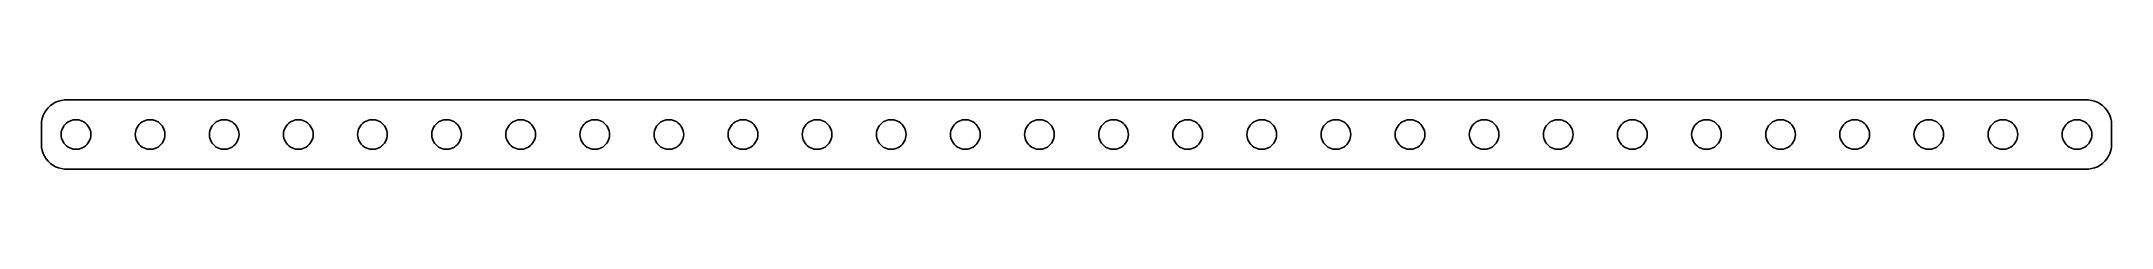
# Model space of a CAD drawing. Header units: metres. Extents: x -105 to 105, y -3 to 3.
import ezdxf

# ---------------------------------------------------------------- set-up
doc = ezdxf.new("R2010")
doc.units = ezdxf.units.M

msp = doc.modelspace()

# ---------------------------------------------------------------- linework, layer by layer
for p, q in [((-104.441, 2.20438), (-104.574, 1.9203)), ((-104.273, 2.46945), (-104.441, 2.20438)), ((-104.072, 2.71136), (-104.273, 2.46945)), ((-103.844, 2.92627), (-104.072, 2.71136)), ((-103.59, 3.11081), (-103.844, 2.92627)), ((-103.314, 3.26205), (-103.59, 3.11081)), ((-103.023, 3.37764), (-103.314, 3.26205)), ((-102.718, 3.4557), (-103.023, 3.37764)), ((-102.407, 3.49506), (-102.718, 3.4557)), ((102.407, 3.49506), (-102.407, 3.49506)), ((102.718, 3.4557), (102.407, 3.49506)), ((103.023, 3.37764), (102.718, 3.4557)), ((103.314, 3.26205), (103.023, 3.37764)), ((103.59, 3.11081), (103.314, 3.26205)), ((103.844, 2.92627), (103.59, 3.11081)), ((104.072, 2.71136), (103.844, 2.92627)), ((104.273, 2.46945), (104.072, 2.71136)), ((104.441, 2.20438), (104.273, 2.46945)), ((104.574, 1.9203), (104.441, 2.20438)), ((-104.73, 1.31332), (-104.75, 1)), ((-104.75, 1), (-104.75, -1)), ((-104.671, 1.62172), (-104.73, 1.31332)), ((-104.574, 1.9203), (-104.671, 1.62172)), ((-102.75, 0), (-102.738, 0.187988)), ((-102.738, -0.187988), (-102.75, 0)), ((-102.738, 0.187988), (-102.703, 0.373032)), ((-102.703, 0.373032), (-102.645, 0.552185)), ((-102.645, 0.552185), (-102.564, 0.722626)), ((-102.564, 0.722626), (-102.464, 0.881668)), ((-102.464, 0.881668), (-102.343, 1.02681)), ((-102.343, 1.02681), (-102.206, 1.15576)), ((-102.206, 1.15576), (-102.054, 1.26648)), ((-102.054, 1.26648), (-101.889, 1.35724)), ((-101.889, 1.35724), (-101.714, 1.42657)), ((-101.714, 1.42657), (-101.531, 1.47342)), ((-101.531, 1.47342), (-101.344, 1.49704)), ((-101.344, 1.49704), (-101.156, 1.49704)), ((-101.156, 1.49704), (-100.969, 1.47342)), ((-100.969, 1.47342), (-100.786, 1.42657)), ((-100.786, 1.42657), (-100.611, 1.35724)), ((-100.611, 1.35724), (-100.446, 1.26648)), ((-100.446, 1.26648), (-100.294, 1.15576)), ((-100.294, 1.15576), (-100.157, 1.02681)), ((-100.157, 1.02681), (-100.036, 0.881668)), ((-100.036, 0.881668), (-99.9355, 0.722626)), ((-99.9355, 0.722626), (-99.8553, 0.552185)), ((-99.8553, 0.552185), (-99.7971, 0.373032)), ((-99.7971, 0.373032), (-99.7618, 0.187988)), ((-99.7618, 0.187988), (-99.75, 0)), ((-99.75, 0), (-99.7618, -0.187988)), ((-95.25, 0), (-95.2382, 0.187988)), ((-95.2382, -0.187988), (-95.25, 0)), ((-95.2382, 0.187988), (-95.2029, 0.373032)), ((-95.2029, 0.373032), (-95.1447, 0.552185)), ((-95.1447, 0.552185), (-95.0645, 0.722626)), ((-95.0645, 0.722626), (-94.9635, 0.881668)), ((-94.9635, 0.881668), (-94.8434, 1.02681)), ((-94.8434, 1.02681), (-94.7061, 1.15576)), ((-94.7061, 1.15576), (-94.5537, 1.26648)), ((-94.5537, 1.26648), (-94.3887, 1.35724)), ((-94.3887, 1.35724), (-94.2135, 1.42657)), ((-94.2135, 1.42657), (-94.0311, 1.47342)), ((-94.0311, 1.47342), (-93.8442, 1.49704)), ((-93.8442, 1.49704), (-93.6558, 1.49704)), ((-93.6558, 1.49704), (-93.4689, 1.47342)), ((-93.4689, 1.47342), (-93.2865, 1.42657)), ((-93.2865, 1.42657), (-93.1113, 1.35724)), ((-93.1113, 1.35724), (-92.9463, 1.26648)), ((-92.9463, 1.26648), (-92.7939, 1.15576)), ((-92.7939, 1.15576), (-92.6565, 1.02681)), ((-92.6565, 1.02681), (-92.5365, 0.881668)), ((-92.5365, 0.881668), (-92.4355, 0.722626)), ((-92.4355, 0.722626), (-92.3553, 0.552185)), ((-92.3553, 0.552185), (-92.2971, 0.373032)), ((-92.2971, 0.373032), (-92.2618, 0.187988)), ((-92.2618, 0.187988), (-92.25, 0)), ((-92.25, 0), (-92.2618, -0.187988)), ((-87.75, 0), (-87.7382, 0.187988)), ((-87.7382, -0.187988), (-87.75, 0)), ((-87.7382, 0.187988), (-87.7029, 0.373032)), ((-87.7029, 0.373032), (-87.6447, 0.552185)), ((-87.6447, 0.552185), (-87.5645, 0.722626)), ((-87.5645, 0.722626), (-87.4635, 0.881668)), ((-87.4635, 0.881668), (-87.3434, 1.02681)), ((-87.3434, 1.02681), (-87.2061, 1.15576)), ((-87.2061, 1.15576), (-87.0537, 1.26648)), ((-87.0537, 1.26648), (-86.8887, 1.35724)), ((-86.8887, 1.35724), (-86.7135, 1.42657)), ((-86.7135, 1.42657), (-86.5311, 1.47342)), ((-86.5311, 1.47342), (-86.3442, 1.49704)), ((-86.3442, 1.49704), (-86.1558, 1.49704)), ((-86.1558, 1.49704), (-85.9689, 1.47342)), ((-85.9689, 1.47342), (-85.7865, 1.42657)), ((-85.7865, 1.42657), (-85.6113, 1.35724)), ((-85.6113, 1.35724), (-85.4463, 1.26648)), ((-85.4463, 1.26648), (-85.2939, 1.15576)), ((-85.2939, 1.15576), (-85.1565, 1.02681)), ((-85.1565, 1.02681), (-85.0365, 0.881668)), ((-85.0365, 0.881668), (-84.9355, 0.722626)), ((-84.9355, 0.722626), (-84.8553, 0.552185)), ((-84.8553, 0.552185), (-84.7971, 0.373032)), ((-84.7971, 0.373032), (-84.7618, 0.187988)), ((-84.7618, 0.187988), (-84.75, 0)), ((-84.75, 0), (-84.7618, -0.187988)), ((-80.25, 0), (-80.2382, 0.187988)), ((-80.2382, -0.187988), (-80.25, 0)), ((-80.2382, 0.187988), (-80.2029, 0.373032)), ((-80.2029, 0.373032), (-80.1447, 0.552185)), ((-80.1447, 0.552185), (-80.0645, 0.722626)), ((-80.0645, 0.722626), (-79.9635, 0.881668)), ((-79.9635, 0.881668), (-79.8434, 1.02681)), ((-79.8434, 1.02681), (-79.7061, 1.15576)), ((-79.7061, 1.15576), (-79.5537, 1.26648)), ((-79.5537, 1.26648), (-79.3887, 1.35724)), ((-79.3887, 1.35724), (-79.2135, 1.42657)), ((-79.2135, 1.42657), (-79.0311, 1.47342)), ((-79.0311, 1.47342), (-78.8442, 1.49704)), ((-78.8442, 1.49704), (-78.6558, 1.49704)), ((-78.6558, 1.49704), (-78.4689, 1.47342)), ((-78.4689, 1.47342), (-78.2865, 1.42657)), ((-78.2865, 1.42657), (-78.1113, 1.35724)), ((-78.1113, 1.35724), (-77.9463, 1.26648)), ((-77.9463, 1.26648), (-77.7939, 1.15576)), ((-77.7939, 1.15576), (-77.6565, 1.02681)), ((-77.6565, 1.02681), (-77.5365, 0.881668)), ((-77.5365, 0.881668), (-77.4355, 0.722626)), ((-77.4355, 0.722626), (-77.3553, 0.552185)), ((-77.3553, 0.552185), (-77.2971, 0.373032)), ((-77.2971, 0.373032), (-77.2618, 0.187988)), ((-77.2618, 0.187988), (-77.25, 0)), ((-77.25, 0), (-77.2618, -0.187988)), ((-72.75, 0), (-72.7382, 0.187988)), ((-72.7382, -0.187988), (-72.75, 0)), ((-72.7382, 0.187988), (-72.7029, 0.373032)), ((-72.7029, 0.373032), (-72.6447, 0.552185)), ((-72.6447, 0.552185), (-72.5645, 0.722626)), ((-72.5645, 0.722626), (-72.4635, 0.881668)), ((-72.4635, 0.881668), (-72.3434, 1.02681)), ((-72.3434, 1.02681), (-72.2061, 1.15576)), ((-72.2061, 1.15576), (-72.0537, 1.26648)), ((-72.0537, 1.26648), (-71.8887, 1.35724)), ((-71.8887, 1.35724), (-71.7135, 1.42657)), ((-71.7135, 1.42657), (-71.5311, 1.47342)), ((-71.5311, 1.47342), (-71.3442, 1.49704)), ((-71.3442, 1.49704), (-71.1558, 1.49704)), ((-71.1558, 1.49704), (-70.9689, 1.47342)), ((-70.9689, 1.47342), (-70.7865, 1.42657)), ((-70.7865, 1.42657), (-70.6113, 1.35724)), ((-70.6113, 1.35724), (-70.4463, 1.26648)), ((-70.4463, 1.26648), (-70.2939, 1.15576)), ((-70.2939, 1.15576), (-70.1565, 1.02681)), ((-70.1565, 1.02681), (-70.0365, 0.881668)), ((-70.0365, 0.881668), (-69.9355, 0.722626)), ((-69.9355, 0.722626), (-69.8553, 0.552185)), ((-69.8553, 0.552185), (-69.7971, 0.373032)), ((-69.7971, 0.373032), (-69.7618, 0.187988)), ((-69.7618, 0.187988), (-69.75, 0)), ((-69.75, 0), (-69.7618, -0.187988)), ((-65.25, 0), (-65.2382, 0.187988)), ((-65.2382, -0.187988), (-65.25, 0)), ((-65.2382, 0.187988), (-65.2029, 0.373032)), ((-65.2029, 0.373032), (-65.1447, 0.552185)), ((-65.1447, 0.552185), (-65.0645, 0.722626)), ((-65.0645, 0.722626), (-64.9635, 0.881668)), ((-64.9635, 0.881668), (-64.8434, 1.02681)), ((-64.8434, 1.02681), (-64.7061, 1.15576)), ((-64.7061, 1.15576), (-64.5537, 1.26648)), ((-64.5537, 1.26648), (-64.3887, 1.35724)), ((-64.3887, 1.35724), (-64.2135, 1.42657)), ((-64.2135, 1.42657), (-64.0311, 1.47342)), ((-64.0311, 1.47342), (-63.8442, 1.49704)), ((-63.8442, 1.49704), (-63.6558, 1.49704)), ((-63.6558, 1.49704), (-63.4689, 1.47342)), ((-63.4689, 1.47342), (-63.2865, 1.42657)), ((-63.2865, 1.42657), (-63.1113, 1.35724)), ((-63.1113, 1.35724), (-62.9463, 1.26648)), ((-62.9463, 1.26648), (-62.7939, 1.15576)), ((-62.7939, 1.15576), (-62.6565, 1.02681)), ((-62.6565, 1.02681), (-62.5365, 0.881668)), ((-62.5365, 0.881668), (-62.4355, 0.722626)), ((-62.4355, 0.722626), (-62.3553, 0.552185)), ((-62.3553, 0.552185), (-62.2971, 0.373032)), ((-62.2971, 0.373032), (-62.2618, 0.187988)), ((-62.2618, 0.187988), (-62.25, 0)), ((-62.25, 0), (-62.2618, -0.187988)), ((-57.75, 0), (-57.7382, 0.187988)), ((-57.7382, -0.187988), (-57.75, 0)), ((-57.7382, 0.187988), (-57.7029, 0.373032)), ((-57.7029, 0.373032), (-57.6447, 0.552185)), ((-57.6447, 0.552185), (-57.5645, 0.722626)), ((-57.5645, 0.722626), (-57.4635, 0.881668)), ((-57.4635, 0.881668), (-57.3434, 1.02681)), ((-57.3434, 1.02681), (-57.2061, 1.15576)), ((-57.2061, 1.15576), (-57.0537, 1.26648)), ((-57.0537, 1.26648), (-56.8887, 1.35724)), ((-56.8887, 1.35724), (-56.7135, 1.42657)), ((-56.7135, 1.42657), (-56.5311, 1.47342)), ((-56.5311, 1.47342), (-56.3442, 1.49704)), ((-56.3442, 1.49704), (-56.1558, 1.49704)), ((-56.1558, 1.49704), (-55.9689, 1.47342)), ((-55.9689, 1.47342), (-55.7865, 1.42657)), ((-55.7865, 1.42657), (-55.6113, 1.35724)), ((-55.6113, 1.35724), (-55.4463, 1.26648)), ((-55.4463, 1.26648), (-55.2939, 1.15576)), ((-55.2939, 1.15576), (-55.1565, 1.02681)), ((-55.1565, 1.02681), (-55.0365, 0.881668)), ((-55.0365, 0.881668), (-54.9355, 0.722626)), ((-54.9355, 0.722626), (-54.8553, 0.552185)), ((-54.8553, 0.552185), (-54.7971, 0.373032)), ((-54.7971, 0.373032), (-54.7618, 0.187988)), ((-54.7618, 0.187988), (-54.75, 0)), ((-54.75, 0), (-54.7618, -0.187988)), ((-50.25, 0), (-50.2382, 0.187988)), ((-50.2382, -0.187988), (-50.25, 0)), ((-50.2382, 0.187988), (-50.2029, 0.373032)), ((-50.2029, 0.373032), (-50.1447, 0.552185)), ((-50.1447, 0.552185), (-50.0645, 0.722626)), ((-50.0645, 0.722626), (-49.9635, 0.881668)), ((-49.9635, 0.881668), (-49.8434, 1.02681)), ((-49.8434, 1.02681), (-49.7061, 1.15576)), ((-49.7061, 1.15576), (-49.5537, 1.26648)), ((-49.5537, 1.26648), (-49.3887, 1.35724)), ((-49.3887, 1.35724), (-49.2135, 1.42657)), ((-49.2135, 1.42657), (-49.0311, 1.47342)), ((-49.0311, 1.47342), (-48.8442, 1.49704)), ((-48.8442, 1.49704), (-48.6558, 1.49704)), ((-48.6558, 1.49704), (-48.4689, 1.47342)), ((-48.4689, 1.47342), (-48.2865, 1.42657)), ((-48.2865, 1.42657), (-48.1113, 1.35724)), ((-48.1113, 1.35724), (-47.9463, 1.26648)), ((-47.9463, 1.26648), (-47.7939, 1.15576)), ((-47.7939, 1.15576), (-47.6565, 1.02681)), ((-47.6565, 1.02681), (-47.5365, 0.881668)), ((-47.5365, 0.881668), (-47.4355, 0.722626)), ((-47.4355, 0.722626), (-47.3553, 0.552185)), ((-47.3553, 0.552185), (-47.2971, 0.373032)), ((-47.2971, 0.373032), (-47.2618, 0.187988)), ((-47.2618, 0.187988), (-47.25, 0)), ((-47.25, 0), (-47.2618, -0.187988)), ((-42.75, 0), (-42.7382, 0.187988)), ((-42.7382, -0.187988), (-42.75, 0)), ((-42.7382, 0.187988), (-42.7029, 0.373032)), ((-42.7029, 0.373032), (-42.6447, 0.552185)), ((-42.6447, 0.552185), (-42.5645, 0.722626)), ((-42.5645, 0.722626), (-42.4635, 0.881668)), ((-42.4635, 0.881668), (-42.3434, 1.02681)), ((-42.3434, 1.02681), (-42.2061, 1.15576)), ((-42.2061, 1.15576), (-42.0537, 1.26648)), ((-42.0537, 1.26648), (-41.8887, 1.35724)), ((-41.8887, 1.35724), (-41.7135, 1.42657)), ((-41.7135, 1.42657), (-41.5311, 1.47342)), ((-41.5311, 1.47342), (-41.3442, 1.49704)), ((-41.3442, 1.49704), (-41.1558, 1.49704)), ((-41.1558, 1.49704), (-40.9689, 1.47342)), ((-40.9689, 1.47342), (-40.7865, 1.42657)), ((-40.7865, 1.42657), (-40.6113, 1.35724)), ((-40.6113, 1.35724), (-40.4463, 1.26648)), ((-40.4463, 1.26648), (-40.2939, 1.15576)), ((-40.2939, 1.15576), (-40.1565, 1.02681)), ((-40.1565, 1.02681), (-40.0365, 0.881668)), ((-40.0365, 0.881668), (-39.9355, 0.722626)), ((-39.9355, 0.722626), (-39.8553, 0.552185)), ((-39.8553, 0.552185), (-39.7971, 0.373032)), ((-39.7971, 0.373032), (-39.7618, 0.187988)), ((-39.7618, 0.187988), (-39.75, 0)), ((-39.75, 0), (-39.7618, -0.187988)), ((-35.25, 0), (-35.2382, 0.187988)), ((-35.2382, -0.187988), (-35.25, 0)), ((-35.2382, 0.187988), (-35.2029, 0.373032)), ((-35.2029, 0.373032), (-35.1447, 0.552185)), ((-35.1447, 0.552185), (-35.0645, 0.722626)), ((-35.0645, 0.722626), (-34.9635, 0.881668)), ((-34.9635, 0.881668), (-34.8434, 1.02681)), ((-34.8434, 1.02681), (-34.7061, 1.15576)), ((-34.7061, 1.15576), (-34.5537, 1.26648)), ((-34.5537, 1.26648), (-34.3887, 1.35724)), ((-34.3887, 1.35724), (-34.2135, 1.42657)), ((-34.2135, 1.42657), (-34.0311, 1.47342)), ((-34.0311, 1.47342), (-33.8442, 1.49704)), ((-33.8442, 1.49704), (-33.6558, 1.49704)), ((-33.6558, 1.49704), (-33.4689, 1.47342)), ((-33.4689, 1.47342), (-33.2865, 1.42657)), ((-33.2865, 1.42657), (-33.1113, 1.35724)), ((-33.1113, 1.35724), (-32.9463, 1.26648)), ((-32.9463, 1.26648), (-32.7939, 1.15576)), ((-32.7939, 1.15576), (-32.6565, 1.02681)), ((-32.6565, 1.02681), (-32.5365, 0.881668)), ((-32.5365, 0.881668), (-32.4355, 0.722626)), ((-32.4355, 0.722626), (-32.3553, 0.552185)), ((-32.3553, 0.552185), (-32.2971, 0.373032)), ((-32.2971, 0.373032), (-32.2618, 0.187988)), ((-32.2618, 0.187988), (-32.25, 0)), ((-32.25, 0), (-32.2618, -0.187988)), ((-27.75, 0), (-27.7382, 0.187988)), ((-27.7382, -0.187988), (-27.75, 0)), ((-27.7382, 0.187988), (-27.7029, 0.373032)), ((-27.7029, 0.373032), (-27.6447, 0.552185)), ((-27.6447, 0.552185), (-27.5645, 0.722626)), ((-27.5645, 0.722626), (-27.4635, 0.881668)), ((-27.4635, 0.881668), (-27.3434, 1.02681)), ((-27.3434, 1.02681), (-27.2061, 1.15576)), ((-27.2061, 1.15576), (-27.0537, 1.26648)), ((-27.0537, 1.26648), (-26.8887, 1.35724)), ((-26.8887, 1.35724), (-26.7135, 1.42657)), ((-26.7135, 1.42657), (-26.5311, 1.47342)), ((-26.5311, 1.47342), (-26.3442, 1.49704)), ((-26.3442, 1.49704), (-26.1558, 1.49704)), ((-26.1558, 1.49704), (-25.9689, 1.47342)), ((-25.9689, 1.47342), (-25.7865, 1.42657)), ((-25.7865, 1.42657), (-25.6113, 1.35724)), ((-25.6113, 1.35724), (-25.4463, 1.26648)), ((-25.4463, 1.26648), (-25.2939, 1.15576)), ((-25.2939, 1.15576), (-25.1565, 1.02681)), ((-25.1565, 1.02681), (-25.0365, 0.881668)), ((-25.0365, 0.881668), (-24.9355, 0.722626)), ((-24.9355, 0.722626), (-24.8553, 0.552185)), ((-24.8553, 0.552185), (-24.7971, 0.373032)), ((-24.7971, 0.373032), (-24.7618, 0.187988)), ((-24.7618, 0.187988), (-24.75, 0)), ((-24.75, 0), (-24.7618, -0.187988)), ((-20.25, 0), (-20.2382, 0.187988)), ((-20.2382, -0.187988), (-20.25, 0)), ((-20.2382, 0.187988), (-20.2029, 0.373032)), ((-20.2029, 0.373032), (-20.1447, 0.552185)), ((-20.1447, 0.552185), (-20.0645, 0.722626)), ((-20.0645, 0.722626), (-19.9635, 0.881668)), ((-19.9635, 0.881668), (-19.8434, 1.02681)), ((-19.8434, 1.02681), (-19.7061, 1.15576)), ((-19.7061, 1.15576), (-19.5537, 1.26648)), ((-19.5537, 1.26648), (-19.3887, 1.35724)), ((-19.3887, 1.35724), (-19.2135, 1.42657)), ((-19.2135, 1.42657), (-19.0311, 1.47342)), ((-19.0311, 1.47342), (-18.8442, 1.49704)), ((-18.8442, 1.49704), (-18.6558, 1.49704)), ((-18.6558, 1.49704), (-18.4689, 1.47342)), ((-18.4689, 1.47342), (-18.2865, 1.42657)), ((-18.2865, 1.42657), (-18.1113, 1.35724)), ((-18.1113, 1.35724), (-17.9463, 1.26648)), ((-17.9463, 1.26648), (-17.7939, 1.15576)), ((-17.7939, 1.15576), (-17.6565, 1.02681)), ((-17.6565, 1.02681), (-17.5365, 0.881668)), ((-17.5365, 0.881668), (-17.4355, 0.722626)), ((-17.4355, 0.722626), (-17.3553, 0.552185)), ((-17.3553, 0.552185), (-17.2971, 0.373032)), ((-17.2971, 0.373032), (-17.2618, 0.187988)), ((-17.2618, 0.187988), (-17.25, 0)), ((-17.25, 0), (-17.2618, -0.187988)), ((-12.75, 0), (-12.7382, 0.187988)), ((-12.7382, -0.187988), (-12.75, 0)), ((-12.7382, 0.187988), (-12.7029, 0.373032)), ((-12.7029, 0.373032), (-12.6447, 0.552185)), ((-12.6447, 0.552185), (-12.5645, 0.722626)), ((-12.5645, 0.722626), (-12.4635, 0.881668)), ((-12.4635, 0.881668), (-12.3434, 1.02681)), ((-12.3434, 1.02681), (-12.2061, 1.15576)), ((-12.2061, 1.15576), (-12.0537, 1.26648)), ((-12.0537, 1.26648), (-11.8887, 1.35724)), ((-11.8887, 1.35724), (-11.7135, 1.42657)), ((-11.7135, 1.42657), (-11.5311, 1.47342)), ((-11.5311, 1.47342), (-11.3442, 1.49704)), ((-11.3442, 1.49704), (-11.1558, 1.49704)), ((-11.1558, 1.49704), (-10.9689, 1.47342)), ((-10.9689, 1.47342), (-10.7865, 1.42657)), ((-10.7865, 1.42657), (-10.6113, 1.35724)), ((-10.6113, 1.35724), (-10.4463, 1.26648)), ((-10.4463, 1.26648), (-10.2939, 1.15576)), ((-10.2939, 1.15576), (-10.1565, 1.02681)), ((-10.1565, 1.02681), (-10.0365, 0.881668)), ((-10.0365, 0.881668), (-9.93553, 0.722626)), ((-9.93553, 0.722626), (-9.85533, 0.552185)), ((-9.85533, 0.552185), (-9.79712, 0.373032)), ((-9.79712, 0.373032), (-9.76183, 0.187988)), ((-9.76183, 0.187988), (-9.75, 0)), ((-9.75, 0), (-9.76183, -0.187988)), ((-5.25, 0), (-5.23816, 0.187988)), ((-5.23816, -0.187988), (-5.25, 0)), ((-5.23816, 0.187988), (-5.20287, 0.373032)), ((-5.20287, 0.373032), (-5.14465, 0.552185)), ((-5.14465, 0.552185), (-5.06445, 0.722626)), ((-5.06445, 0.722626), (-4.96352, 0.881668)), ((-4.96352, 0.881668), (-4.84344, 1.02681)), ((-4.84344, 1.02681), (-4.70613, 1.15576)), ((-4.70613, 1.15576), (-4.55373, 1.26648)), ((-4.55373, 1.26648), (-4.38866, 1.35724)), ((-4.38866, 1.35724), (-4.21352, 1.42657)), ((-4.21352, 1.42657), (-4.03107, 1.47342)), ((-4.03107, 1.47342), (-3.84418, 1.49704)), ((-3.84418, 1.49704), (-3.65581, 1.49704)), ((-3.65581, 1.49704), (-3.46892, 1.47342)), ((-3.46892, 1.47342), (-3.28647, 1.42657)), ((-3.28647, 1.42657), (-3.11133, 1.35724)), ((-3.11133, 1.35724), (-2.94626, 1.26648)), ((-2.94626, 1.26648), (-2.79385, 1.15576)), ((-2.79385, 1.15576), (-2.65654, 1.02681)), ((-2.65654, 1.02681), (-2.53647, 0.881668)), ((-2.53647, 0.881668), (-2.43553, 0.722626)), ((-2.43553, 0.722626), (-2.35533, 0.552185)), ((-2.35533, 0.552185), (-2.29712, 0.373032)), ((-2.29712, 0.373032), (-2.26183, 0.187988)), ((-2.26183, 0.187988), (-2.25, 0)), ((-2.25, 0), (-2.26183, -0.187988)), ((2.25, 0), (2.26183, 0.187988)), ((2.26183, -0.187988), (2.25, 0)), ((2.26183, 0.187988), (2.29712, 0.373032)), ((2.29712, 0.373032), (2.35533, 0.552185)), ((2.35533, 0.552185), (2.43553, 0.722626)), ((2.43553, 0.722626), (2.53647, 0.881668)), ((2.53647, 0.881668), (2.65654, 1.02681)), ((2.65654, 1.02681), (2.79385, 1.15576)), ((2.79385, 1.15576), (2.94626, 1.26648)), ((2.94626, 1.26648), (3.11133, 1.35724)), ((3.11133, 1.35724), (3.28647, 1.42657)), ((3.28647, 1.42657), (3.46892, 1.47342)), ((3.46892, 1.47342), (3.65581, 1.49704)), ((3.65581, 1.49704), (3.84418, 1.49704)), ((3.84418, 1.49704), (4.03107, 1.47342)), ((4.03107, 1.47342), (4.21352, 1.42657)), ((4.21352, 1.42657), (4.38866, 1.35724)), ((4.38866, 1.35724), (4.55373, 1.26648)), ((4.55373, 1.26648), (4.70613, 1.15576)), ((4.70613, 1.15576), (4.84344, 1.02681)), ((4.84344, 1.02681), (4.96352, 0.881668)), ((4.96352, 0.881668), (5.06445, 0.722626)), ((5.06445, 0.722626), (5.14465, 0.552185)), ((5.14465, 0.552185), (5.20287, 0.373032)), ((5.20287, 0.373032), (5.23816, 0.187988)), ((5.23816, 0.187988), (5.25, 0)), ((5.25, 0), (5.23816, -0.187988)), ((9.75, 0), (9.76183, 0.187988)), ((9.76183, -0.187988), (9.75, 0)), ((9.76183, 0.187988), (9.79712, 0.373032)), ((9.79712, 0.373032), (9.85533, 0.552185)), ((9.85533, 0.552185), (9.93553, 0.722626)), ((9.93553, 0.722626), (10.0365, 0.881668)), ((10.0365, 0.881668), (10.1565, 1.02681)), ((10.1565, 1.02681), (10.2939, 1.15576)), ((10.2939, 1.15576), (10.4463, 1.26648)), ((10.4463, 1.26648), (10.6113, 1.35724)), ((10.6113, 1.35724), (10.7865, 1.42657)), ((10.7865, 1.42657), (10.9689, 1.47342)), ((10.9689, 1.47342), (11.1558, 1.49704)), ((11.1558, 1.49704), (11.3442, 1.49704)), ((11.3442, 1.49704), (11.5311, 1.47342)), ((11.5311, 1.47342), (11.7135, 1.42657)), ((11.7135, 1.42657), (11.8887, 1.35724)), ((11.8887, 1.35724), (12.0537, 1.26648)), ((12.0537, 1.26648), (12.2061, 1.15576)), ((12.2061, 1.15576), (12.3434, 1.02681)), ((12.3434, 1.02681), (12.4635, 0.881668)), ((12.4635, 0.881668), (12.5645, 0.722626)), ((12.5645, 0.722626), (12.6447, 0.552185)), ((12.6447, 0.552185), (12.7029, 0.373032)), ((12.7029, 0.373032), (12.7382, 0.187988)), ((12.7382, 0.187988), (12.75, 0)), ((12.75, 0), (12.7382, -0.187988)), ((17.25, 0), (17.2618, 0.187988)), ((17.2618, -0.187988), (17.25, 0)), ((17.2618, 0.187988), (17.2971, 0.373032)), ((17.2971, 0.373032), (17.3553, 0.552185)), ((17.3553, 0.552185), (17.4355, 0.722626)), ((17.4355, 0.722626), (17.5365, 0.881668)), ((17.5365, 0.881668), (17.6565, 1.02681)), ((17.6565, 1.02681), (17.7939, 1.15576)), ((17.7939, 1.15576), (17.9463, 1.26648)), ((17.9463, 1.26648), (18.1113, 1.35724)), ((18.1113, 1.35724), (18.2865, 1.42657)), ((18.2865, 1.42657), (18.4689, 1.47342)), ((18.4689, 1.47342), (18.6558, 1.49704)), ((18.6558, 1.49704), (18.8442, 1.49704)), ((18.8442, 1.49704), (19.0311, 1.47342)), ((19.0311, 1.47342), (19.2135, 1.42657)), ((19.2135, 1.42657), (19.3887, 1.35724)), ((19.3887, 1.35724), (19.5537, 1.26648)), ((19.5537, 1.26648), (19.7061, 1.15576)), ((19.7061, 1.15576), (19.8434, 1.02681)), ((19.8434, 1.02681), (19.9635, 0.881668)), ((19.9635, 0.881668), (20.0645, 0.722626)), ((20.0645, 0.722626), (20.1447, 0.552185)), ((20.1447, 0.552185), (20.2029, 0.373032)), ((20.2029, 0.373032), (20.2382, 0.187988)), ((20.2382, 0.187988), (20.25, 0)), ((20.25, 0), (20.2382, -0.187988)), ((24.75, 0), (24.7618, 0.187988)), ((24.7618, -0.187988), (24.75, 0)), ((24.7618, 0.187988), (24.7971, 0.373032)), ((24.7971, 0.373032), (24.8553, 0.552185)), ((24.8553, 0.552185), (24.9355, 0.722626)), ((24.9355, 0.722626), (25.0365, 0.881668)), ((25.0365, 0.881668), (25.1565, 1.02681)), ((25.1565, 1.02681), (25.2939, 1.15576)), ((25.2939, 1.15576), (25.4463, 1.26648)), ((25.4463, 1.26648), (25.6113, 1.35724)), ((25.6113, 1.35724), (25.7865, 1.42657)), ((25.7865, 1.42657), (25.9689, 1.47342)), ((25.9689, 1.47342), (26.1558, 1.49704)), ((26.1558, 1.49704), (26.3442, 1.49704)), ((26.3442, 1.49704), (26.5311, 1.47342)), ((26.5311, 1.47342), (26.7135, 1.42657)), ((26.7135, 1.42657), (26.8887, 1.35724)), ((26.8887, 1.35724), (27.0537, 1.26648)), ((27.0537, 1.26648), (27.2061, 1.15576)), ((27.2061, 1.15576), (27.3434, 1.02681)), ((27.3434, 1.02681), (27.4635, 0.881668)), ((27.4635, 0.881668), (27.5645, 0.722626)), ((27.5645, 0.722626), (27.6447, 0.552185)), ((27.6447, 0.552185), (27.7029, 0.373032)), ((27.7029, 0.373032), (27.7382, 0.187988)), ((27.7382, 0.187988), (27.75, 0)), ((27.75, 0), (27.7382, -0.187988)), ((32.25, 0), (32.2618, 0.187988)), ((32.2618, -0.187988), (32.25, 0)), ((32.2618, 0.187988), (32.2971, 0.373032)), ((32.2971, 0.373032), (32.3553, 0.552185)), ((32.3553, 0.552185), (32.4355, 0.722626)), ((32.4355, 0.722626), (32.5365, 0.881668)), ((32.5365, 0.881668), (32.6565, 1.02681)), ((32.6565, 1.02681), (32.7939, 1.15576)), ((32.7939, 1.15576), (32.9463, 1.26648)), ((32.9463, 1.26648), (33.1113, 1.35724)), ((33.1113, 1.35724), (33.2865, 1.42657)), ((33.2865, 1.42657), (33.4689, 1.47342)), ((33.4689, 1.47342), (33.6558, 1.49704)), ((33.6558, 1.49704), (33.8442, 1.49704)), ((33.8442, 1.49704), (34.0311, 1.47342)), ((34.0311, 1.47342), (34.2135, 1.42657)), ((34.2135, 1.42657), (34.3887, 1.35724)), ((34.3887, 1.35724), (34.5537, 1.26648)), ((34.5537, 1.26648), (34.7061, 1.15576)), ((34.7061, 1.15576), (34.8434, 1.02681)), ((34.8434, 1.02681), (34.9635, 0.881668)), ((34.9635, 0.881668), (35.0645, 0.722626)), ((35.0645, 0.722626), (35.1447, 0.552185)), ((35.1447, 0.552185), (35.2029, 0.373032)), ((35.2029, 0.373032), (35.2382, 0.187988)), ((35.2382, 0.187988), (35.25, 0)), ((35.25, 0), (35.2382, -0.187988)), ((39.75, 0), (39.7618, 0.187988)), ((39.7618, -0.187988), (39.75, 0)), ((39.7618, 0.187988), (39.7971, 0.373032)), ((39.7971, 0.373032), (39.8553, 0.552185)), ((39.8553, 0.552185), (39.9355, 0.722626)), ((39.9355, 0.722626), (40.0365, 0.881668)), ((40.0365, 0.881668), (40.1565, 1.02681)), ((40.1565, 1.02681), (40.2939, 1.15576)), ((40.2939, 1.15576), (40.4463, 1.26648)), ((40.4463, 1.26648), (40.6113, 1.35724)), ((40.6113, 1.35724), (40.7865, 1.42657)), ((40.7865, 1.42657), (40.9689, 1.47342)), ((40.9689, 1.47342), (41.1558, 1.49704)), ((41.1558, 1.49704), (41.3442, 1.49704)), ((41.3442, 1.49704), (41.5311, 1.47342)), ((41.5311, 1.47342), (41.7135, 1.42657)), ((41.7135, 1.42657), (41.8887, 1.35724)), ((41.8887, 1.35724), (42.0537, 1.26648)), ((42.0537, 1.26648), (42.2061, 1.15576)), ((42.2061, 1.15576), (42.3434, 1.02681)), ((42.3434, 1.02681), (42.4635, 0.881668)), ((42.4635, 0.881668), (42.5645, 0.722626)), ((42.5645, 0.722626), (42.6447, 0.552185)), ((42.6447, 0.552185), (42.7029, 0.373032)), ((42.7029, 0.373032), (42.7382, 0.187988)), ((42.7382, 0.187988), (42.75, 0)), ((42.75, 0), (42.7382, -0.187988)), ((47.25, 0), (47.2618, 0.187988)), ((47.2618, -0.187988), (47.25, 0)), ((47.2618, 0.187988), (47.2971, 0.373032)), ((47.2971, 0.373032), (47.3553, 0.552185)), ((47.3553, 0.552185), (47.4355, 0.722626)), ((47.4355, 0.722626), (47.5365, 0.881668)), ((47.5365, 0.881668), (47.6565, 1.02681)), ((47.6565, 1.02681), (47.7939, 1.15576)), ((47.7939, 1.15576), (47.9463, 1.26648)), ((47.9463, 1.26648), (48.1113, 1.35724)), ((48.1113, 1.35724), (48.2865, 1.42657)), ((48.2865, 1.42657), (48.4689, 1.47342)), ((48.4689, 1.47342), (48.6558, 1.49704)), ((48.6558, 1.49704), (48.8442, 1.49704)), ((48.8442, 1.49704), (49.0311, 1.47342)), ((49.0311, 1.47342), (49.2135, 1.42657)), ((49.2135, 1.42657), (49.3887, 1.35724)), ((49.3887, 1.35724), (49.5537, 1.26648)), ((49.5537, 1.26648), (49.7061, 1.15576)), ((49.7061, 1.15576), (49.8434, 1.02681)), ((49.8434, 1.02681), (49.9635, 0.881668)), ((49.9635, 0.881668), (50.0645, 0.722626)), ((50.0645, 0.722626), (50.1447, 0.552185)), ((50.1447, 0.552185), (50.2029, 0.373032)), ((50.2029, 0.373032), (50.2382, 0.187988)), ((50.2382, 0.187988), (50.25, 0)), ((50.25, 0), (50.2382, -0.187988)), ((54.75, 0), (54.7618, 0.187988)), ((54.7618, -0.187988), (54.75, 0)), ((54.7618, 0.187988), (54.7971, 0.373032)), ((54.7971, 0.373032), (54.8553, 0.552185)), ((54.8553, 0.552185), (54.9355, 0.722626)), ((54.9355, 0.722626), (55.0365, 0.881668)), ((55.0365, 0.881668), (55.1565, 1.02681)), ((55.1565, 1.02681), (55.2939, 1.15576)), ((55.2939, 1.15576), (55.4463, 1.26648)), ((55.4463, 1.26648), (55.6113, 1.35724)), ((55.6113, 1.35724), (55.7865, 1.42657)), ((55.7865, 1.42657), (55.9689, 1.47342)), ((55.9689, 1.47342), (56.1558, 1.49704)), ((56.1558, 1.49704), (56.3442, 1.49704)), ((56.3442, 1.49704), (56.5311, 1.47342)), ((56.5311, 1.47342), (56.7135, 1.42657)), ((56.7135, 1.42657), (56.8887, 1.35724)), ((56.8887, 1.35724), (57.0537, 1.26648)), ((57.0537, 1.26648), (57.2061, 1.15576)), ((57.2061, 1.15576), (57.3434, 1.02681)), ((57.3434, 1.02681), (57.4635, 0.881668)), ((57.4635, 0.881668), (57.5645, 0.722626)), ((57.5645, 0.722626), (57.6447, 0.552185)), ((57.6447, 0.552185), (57.7029, 0.373032)), ((57.7029, 0.373032), (57.7382, 0.187988)), ((57.7382, 0.187988), (57.75, 0)), ((57.75, 0), (57.7382, -0.187988)), ((62.25, 0), (62.2618, 0.187988)), ((62.2618, -0.187988), (62.25, 0)), ((62.2618, 0.187988), (62.2971, 0.373032)), ((62.2971, 0.373032), (62.3553, 0.552185)), ((62.3553, 0.552185), (62.4355, 0.722626)), ((62.4355, 0.722626), (62.5365, 0.881668)), ((62.5365, 0.881668), (62.6565, 1.02681)), ((62.6565, 1.02681), (62.7939, 1.15576)), ((62.7939, 1.15576), (62.9463, 1.26648)), ((62.9463, 1.26648), (63.1113, 1.35724)), ((63.1113, 1.35724), (63.2865, 1.42657)), ((63.2865, 1.42657), (63.4689, 1.47342)), ((63.4689, 1.47342), (63.6558, 1.49704)), ((63.6558, 1.49704), (63.8442, 1.49704)), ((63.8442, 1.49704), (64.0311, 1.47342)), ((64.0311, 1.47342), (64.2135, 1.42657)), ((64.2135, 1.42657), (64.3887, 1.35724)), ((64.3887, 1.35724), (64.5537, 1.26648)), ((64.5537, 1.26648), (64.7061, 1.15576)), ((64.7061, 1.15576), (64.8434, 1.02681)), ((64.8434, 1.02681), (64.9635, 0.881668)), ((64.9635, 0.881668), (65.0645, 0.722626)), ((65.0645, 0.722626), (65.1447, 0.552185)), ((65.1447, 0.552185), (65.2029, 0.373032)), ((65.2029, 0.373032), (65.2382, 0.187988)), ((65.2382, 0.187988), (65.25, 0)), ((65.25, 0), (65.2382, -0.187988)), ((69.75, 0), (69.7618, 0.187988)), ((69.7618, -0.187988), (69.75, 0)), ((69.7618, 0.187988), (69.7971, 0.373032)), ((69.7971, 0.373032), (69.8553, 0.552185)), ((69.8553, 0.552185), (69.9355, 0.722626)), ((69.9355, 0.722626), (70.0365, 0.881668)), ((70.0365, 0.881668), (70.1565, 1.02681)), ((70.1565, 1.02681), (70.2939, 1.15576)), ((70.2939, 1.15576), (70.4463, 1.26648)), ((70.4463, 1.26648), (70.6113, 1.35724)), ((70.6113, 1.35724), (70.7865, 1.42657)), ((70.7865, 1.42657), (70.9689, 1.47342)), ((70.9689, 1.47342), (71.1558, 1.49704)), ((71.1558, 1.49704), (71.3442, 1.49704)), ((71.3442, 1.49704), (71.5311, 1.47342)), ((71.5311, 1.47342), (71.7135, 1.42657)), ((71.7135, 1.42657), (71.8887, 1.35724)), ((71.8887, 1.35724), (72.0537, 1.26648)), ((72.0537, 1.26648), (72.2061, 1.15576)), ((72.2061, 1.15576), (72.3434, 1.02681)), ((72.3434, 1.02681), (72.4635, 0.881668)), ((72.4635, 0.881668), (72.5645, 0.722626)), ((72.5645, 0.722626), (72.6447, 0.552185)), ((72.6447, 0.552185), (72.7029, 0.373032)), ((72.7029, 0.373032), (72.7382, 0.187988)), ((72.7382, 0.187988), (72.75, 0)), ((72.75, 0), (72.7382, -0.187988)), ((77.25, 0), (77.2618, 0.187988)), ((77.2618, -0.187988), (77.25, 0)), ((77.2618, 0.187988), (77.2971, 0.373032)), ((77.2971, 0.373032), (77.3553, 0.552185)), ((77.3553, 0.552185), (77.4355, 0.722626)), ((77.4355, 0.722626), (77.5365, 0.881668)), ((77.5365, 0.881668), (77.6565, 1.02681)), ((77.6565, 1.02681), (77.7939, 1.15576)), ((77.7939, 1.15576), (77.9463, 1.26648)), ((77.9463, 1.26648), (78.1113, 1.35724)), ((78.1113, 1.35724), (78.2865, 1.42657)), ((78.2865, 1.42657), (78.4689, 1.47342)), ((78.4689, 1.47342), (78.6558, 1.49704)), ((78.6558, 1.49704), (78.8442, 1.49704)), ((78.8442, 1.49704), (79.0311, 1.47342)), ((79.0311, 1.47342), (79.2135, 1.42657)), ((79.2135, 1.42657), (79.3887, 1.35724)), ((79.3887, 1.35724), (79.5537, 1.26648)), ((79.5537, 1.26648), (79.7061, 1.15576)), ((79.7061, 1.15576), (79.8434, 1.02681)), ((79.8434, 1.02681), (79.9635, 0.881668)), ((79.9635, 0.881668), (80.0645, 0.722626)), ((80.0645, 0.722626), (80.1447, 0.552185)), ((80.1447, 0.552185), (80.2029, 0.373032)), ((80.2029, 0.373032), (80.2382, 0.187988)), ((80.2382, 0.187988), (80.25, 0)), ((80.25, 0), (80.2382, -0.187988)), ((84.75, 0), (84.7618, 0.187988)), ((84.7618, -0.187988), (84.75, 0)), ((84.7618, 0.187988), (84.7971, 0.373032)), ((84.7971, 0.373032), (84.8553, 0.552185)), ((84.8553, 0.552185), (84.9355, 0.722626)), ((84.9355, 0.722626), (85.0365, 0.881668)), ((85.0365, 0.881668), (85.1565, 1.02681)), ((85.1565, 1.02681), (85.2939, 1.15576)), ((85.2939, 1.15576), (85.4463, 1.26648)), ((85.4463, 1.26648), (85.6113, 1.35724)), ((85.6113, 1.35724), (85.7865, 1.42657)), ((85.7865, 1.42657), (85.9689, 1.47342)), ((85.9689, 1.47342), (86.1558, 1.49704)), ((86.1558, 1.49704), (86.3442, 1.49704)), ((86.3442, 1.49704), (86.5311, 1.47342)), ((86.5311, 1.47342), (86.7135, 1.42657)), ((86.7135, 1.42657), (86.8887, 1.35724)), ((86.8887, 1.35724), (87.0537, 1.26648)), ((87.0537, 1.26648), (87.2061, 1.15576)), ((87.2061, 1.15576), (87.3434, 1.02681)), ((87.3434, 1.02681), (87.4635, 0.881668)), ((87.4635, 0.881668), (87.5645, 0.722626)), ((87.5645, 0.722626), (87.6447, 0.552185)), ((87.6447, 0.552185), (87.7029, 0.373032)), ((87.7029, 0.373032), (87.7382, 0.187988)), ((87.7382, 0.187988), (87.75, 0)), ((87.75, 0), (87.7382, -0.187988)), ((92.25, 0), (92.2618, 0.187988)), ((92.2618, -0.187988), (92.25, 0)), ((92.2618, 0.187988), (92.2971, 0.373032)), ((92.2971, 0.373032), (92.3553, 0.552185)), ((92.3553, 0.552185), (92.4355, 0.722626)), ((92.4355, 0.722626), (92.5365, 0.881668)), ((92.5365, 0.881668), (92.6565, 1.02681)), ((92.6565, 1.02681), (92.7939, 1.15576)), ((92.7939, 1.15576), (92.9463, 1.26648)), ((92.9463, 1.26648), (93.1113, 1.35724)), ((93.1113, 1.35724), (93.2865, 1.42657)), ((93.2865, 1.42657), (93.4689, 1.47342)), ((93.4689, 1.47342), (93.6558, 1.49704)), ((93.6558, 1.49704), (93.8442, 1.49704)), ((93.8442, 1.49704), (94.0311, 1.47342)), ((94.0311, 1.47342), (94.2135, 1.42657)), ((94.2135, 1.42657), (94.3887, 1.35724)), ((94.3887, 1.35724), (94.5537, 1.26648)), ((94.5537, 1.26648), (94.7061, 1.15576)), ((94.7061, 1.15576), (94.8434, 1.02681)), ((94.8434, 1.02681), (94.9635, 0.881668)), ((94.9635, 0.881668), (95.0645, 0.722626)), ((95.0645, 0.722626), (95.1447, 0.552185)), ((95.1447, 0.552185), (95.2029, 0.373032)), ((95.2029, 0.373032), (95.2382, 0.187988)), ((95.2382, 0.187988), (95.25, 0)), ((95.25, 0), (95.2382, -0.187988)), ((99.75, 0), (99.7618, 0.187988)), ((99.7618, -0.187988), (99.75, 0)), ((99.7618, 0.187988), (99.7971, 0.373032)), ((99.7971, 0.373032), (99.8553, 0.552185)), ((99.8553, 0.552185), (99.9355, 0.722626)), ((99.9355, 0.722626), (100.036, 0.881668)), ((100.036, 0.881668), (100.157, 1.02681)), ((100.157, 1.02681), (100.294, 1.15576)), ((100.294, 1.15576), (100.446, 1.26648)), ((100.446, 1.26648), (100.611, 1.35724)), ((100.611, 1.35724), (100.786, 1.42657)), ((100.786, 1.42657), (100.969, 1.47342)), ((100.969, 1.47342), (101.156, 1.49704)), ((101.156, 1.49704), (101.344, 1.49704)), ((101.344, 1.49704), (101.531, 1.47342)), ((101.531, 1.47342), (101.714, 1.42657)), ((101.714, 1.42657), (101.889, 1.35724)), ((101.889, 1.35724), (102.054, 1.26648)), ((102.054, 1.26648), (102.206, 1.15576)), ((102.206, 1.15576), (102.343, 1.02681)), ((102.343, 1.02681), (102.464, 0.881668)), ((102.464, 0.881668), (102.564, 0.722626)), ((102.564, 0.722626), (102.645, 0.552185)), ((102.645, 0.552185), (102.703, 0.373032)), ((102.703, 0.373032), (102.738, 0.187988)), ((102.738, 0.187988), (102.75, 0)), ((102.75, 0), (102.738, -0.187988)), ((104.671, 1.62172), (104.574, 1.9203)), ((104.73, 1.31332), (104.671, 1.62172)), ((104.75, 1), (104.73, 1.31332)), ((104.75, -1), (104.75, 1)), ((-104.75, -1), (-104.73, -1.31332)), ((-104.73, -1.31332), (-104.671, -1.62172)), ((-104.671, -1.62172), (-104.574, -1.9203)), ((-104.574, -1.9203), (-104.441, -2.20438)), ((-102.703, -0.373032), (-102.738, -0.187988)), ((-102.645, -0.552185), (-102.703, -0.373032)), ((-102.564, -0.722626), (-102.645, -0.552185)), ((-102.464, -0.881668), (-102.564, -0.722626)), ((-102.343, -1.02681), (-102.464, -0.881668)), ((-102.206, -1.15576), (-102.343, -1.02681)), ((-102.054, -1.26648), (-102.206, -1.15576)), ((-101.889, -1.35724), (-102.054, -1.26648)), ((-101.714, -1.42657), (-101.889, -1.35724)), ((-101.531, -1.47342), (-101.714, -1.42657)), ((-101.344, -1.49704), (-101.531, -1.47342)), ((-101.156, -1.49704), (-101.344, -1.49704)), ((-100.969, -1.47342), (-101.156, -1.49704)), ((-100.786, -1.42657), (-100.969, -1.47342)), ((-100.611, -1.35724), (-100.786, -1.42657)), ((-100.446, -1.26648), (-100.611, -1.35724)), ((-100.294, -1.15576), (-100.446, -1.26648)), ((-100.157, -1.02681), (-100.294, -1.15576)), ((-100.036, -0.881668), (-100.157, -1.02681)), ((-99.9355, -0.722626), (-100.036, -0.881668)), ((-99.8553, -0.552185), (-99.9355, -0.722626)), ((-99.7971, -0.373032), (-99.8553, -0.552185)), ((-99.7618, -0.187988), (-99.7971, -0.373032)), ((-95.2029, -0.373032), (-95.2382, -0.187988)), ((-95.1447, -0.552185), (-95.2029, -0.373032)), ((-95.0645, -0.722626), (-95.1447, -0.552185)), ((-94.9635, -0.881668), (-95.0645, -0.722626)), ((-94.8434, -1.02681), (-94.9635, -0.881668)), ((-94.7061, -1.15576), (-94.8434, -1.02681)), ((-94.5537, -1.26648), (-94.7061, -1.15576)), ((-94.3887, -1.35724), (-94.5537, -1.26648)), ((-94.2135, -1.42657), (-94.3887, -1.35724)), ((-94.0311, -1.47342), (-94.2135, -1.42657)), ((-93.8442, -1.49704), (-94.0311, -1.47342)), ((-93.6558, -1.49704), (-93.8442, -1.49704)), ((-93.4689, -1.47342), (-93.6558, -1.49704)), ((-93.2865, -1.42657), (-93.4689, -1.47342)), ((-93.1113, -1.35724), (-93.2865, -1.42657)), ((-92.9463, -1.26648), (-93.1113, -1.35724)), ((-92.7939, -1.15576), (-92.9463, -1.26648)), ((-92.6565, -1.02681), (-92.7939, -1.15576)), ((-92.5365, -0.881668), (-92.6565, -1.02681)), ((-92.4355, -0.722626), (-92.5365, -0.881668)), ((-92.3553, -0.552185), (-92.4355, -0.722626)), ((-92.2971, -0.373032), (-92.3553, -0.552185)), ((-92.2618, -0.187988), (-92.2971, -0.373032)), ((-87.7029, -0.373032), (-87.7382, -0.187988)), ((-87.6447, -0.552185), (-87.7029, -0.373032)), ((-87.5645, -0.722626), (-87.6447, -0.552185)), ((-87.4635, -0.881668), (-87.5645, -0.722626)), ((-87.3434, -1.02681), (-87.4635, -0.881668)), ((-87.2061, -1.15576), (-87.3434, -1.02681)), ((-87.0537, -1.26648), (-87.2061, -1.15576)), ((-86.8887, -1.35724), (-87.0537, -1.26648)), ((-86.7135, -1.42657), (-86.8887, -1.35724)), ((-86.5311, -1.47342), (-86.7135, -1.42657)), ((-86.3442, -1.49704), (-86.5311, -1.47342)), ((-86.1558, -1.49704), (-86.3442, -1.49704)), ((-85.9689, -1.47342), (-86.1558, -1.49704)), ((-85.7865, -1.42657), (-85.9689, -1.47342)), ((-85.6113, -1.35724), (-85.7865, -1.42657)), ((-85.4463, -1.26648), (-85.6113, -1.35724)), ((-85.2939, -1.15576), (-85.4463, -1.26648)), ((-85.1565, -1.02681), (-85.2939, -1.15576)), ((-85.0365, -0.881668), (-85.1565, -1.02681)), ((-84.9355, -0.722626), (-85.0365, -0.881668)), ((-84.8553, -0.552185), (-84.9355, -0.722626)), ((-84.7971, -0.373032), (-84.8553, -0.552185)), ((-84.7618, -0.187988), (-84.7971, -0.373032)), ((-80.2029, -0.373032), (-80.2382, -0.187988)), ((-80.1447, -0.552185), (-80.2029, -0.373032)), ((-80.0645, -0.722626), (-80.1447, -0.552185)), ((-79.9635, -0.881668), (-80.0645, -0.722626)), ((-79.8434, -1.02681), (-79.9635, -0.881668)), ((-79.7061, -1.15576), (-79.8434, -1.02681)), ((-79.5537, -1.26648), (-79.7061, -1.15576)), ((-79.3887, -1.35724), (-79.5537, -1.26648)), ((-79.2135, -1.42657), (-79.3887, -1.35724)), ((-79.0311, -1.47342), (-79.2135, -1.42657)), ((-78.8442, -1.49704), (-79.0311, -1.47342)), ((-78.6558, -1.49704), (-78.8442, -1.49704)), ((-78.4689, -1.47342), (-78.6558, -1.49704)), ((-78.2865, -1.42657), (-78.4689, -1.47342)), ((-78.1113, -1.35724), (-78.2865, -1.42657)), ((-77.9463, -1.26648), (-78.1113, -1.35724)), ((-77.7939, -1.15576), (-77.9463, -1.26648)), ((-77.6565, -1.02681), (-77.7939, -1.15576)), ((-77.5365, -0.881668), (-77.6565, -1.02681)), ((-77.4355, -0.722626), (-77.5365, -0.881668)), ((-77.3553, -0.552185), (-77.4355, -0.722626)), ((-77.2971, -0.373032), (-77.3553, -0.552185)), ((-77.2618, -0.187988), (-77.2971, -0.373032)), ((-72.7029, -0.373032), (-72.7382, -0.187988)), ((-72.6447, -0.552185), (-72.7029, -0.373032)), ((-72.5645, -0.722626), (-72.6447, -0.552185)), ((-72.4635, -0.881668), (-72.5645, -0.722626)), ((-72.3434, -1.02681), (-72.4635, -0.881668)), ((-72.2061, -1.15576), (-72.3434, -1.02681)), ((-72.0537, -1.26648), (-72.2061, -1.15576)), ((-71.8887, -1.35724), (-72.0537, -1.26648)), ((-71.7135, -1.42657), (-71.8887, -1.35724)), ((-71.5311, -1.47342), (-71.7135, -1.42657)), ((-71.3442, -1.49704), (-71.5311, -1.47342)), ((-71.1558, -1.49704), (-71.3442, -1.49704)), ((-70.9689, -1.47342), (-71.1558, -1.49704)), ((-70.7865, -1.42657), (-70.9689, -1.47342)), ((-70.6113, -1.35724), (-70.7865, -1.42657)), ((-70.4463, -1.26648), (-70.6113, -1.35724)), ((-70.2939, -1.15576), (-70.4463, -1.26648)), ((-70.1565, -1.02681), (-70.2939, -1.15576)), ((-70.0365, -0.881668), (-70.1565, -1.02681)), ((-69.9355, -0.722626), (-70.0365, -0.881668)), ((-69.8553, -0.552185), (-69.9355, -0.722626)), ((-69.7971, -0.373032), (-69.8553, -0.552185)), ((-69.7618, -0.187988), (-69.7971, -0.373032)), ((-65.2029, -0.373032), (-65.2382, -0.187988)), ((-65.1447, -0.552185), (-65.2029, -0.373032)), ((-65.0645, -0.722626), (-65.1447, -0.552185)), ((-64.9635, -0.881668), (-65.0645, -0.722626)), ((-64.8434, -1.02681), (-64.9635, -0.881668)), ((-64.7061, -1.15576), (-64.8434, -1.02681)), ((-64.5537, -1.26648), (-64.7061, -1.15576)), ((-64.3887, -1.35724), (-64.5537, -1.26648)), ((-64.2135, -1.42657), (-64.3887, -1.35724)), ((-64.0311, -1.47342), (-64.2135, -1.42657)), ((-63.8442, -1.49704), (-64.0311, -1.47342)), ((-63.6558, -1.49704), (-63.8442, -1.49704)), ((-63.4689, -1.47342), (-63.6558, -1.49704)), ((-63.2865, -1.42657), (-63.4689, -1.47342)), ((-63.1113, -1.35724), (-63.2865, -1.42657)), ((-62.9463, -1.26648), (-63.1113, -1.35724)), ((-62.7939, -1.15576), (-62.9463, -1.26648)), ((-62.6565, -1.02681), (-62.7939, -1.15576)), ((-62.5365, -0.881668), (-62.6565, -1.02681)), ((-62.4355, -0.722626), (-62.5365, -0.881668)), ((-62.3553, -0.552185), (-62.4355, -0.722626)), ((-62.2971, -0.373032), (-62.3553, -0.552185)), ((-62.2618, -0.187988), (-62.2971, -0.373032)), ((-57.7029, -0.373032), (-57.7382, -0.187988)), ((-57.6447, -0.552185), (-57.7029, -0.373032)), ((-57.5645, -0.722626), (-57.6447, -0.552185)), ((-57.4635, -0.881668), (-57.5645, -0.722626)), ((-57.3434, -1.02681), (-57.4635, -0.881668)), ((-57.2061, -1.15576), (-57.3434, -1.02681)), ((-57.0537, -1.26648), (-57.2061, -1.15576)), ((-56.8887, -1.35724), (-57.0537, -1.26648)), ((-56.7135, -1.42657), (-56.8887, -1.35724)), ((-56.5311, -1.47342), (-56.7135, -1.42657)), ((-56.3442, -1.49704), (-56.5311, -1.47342)), ((-56.1558, -1.49704), (-56.3442, -1.49704)), ((-55.9689, -1.47342), (-56.1558, -1.49704)), ((-55.7865, -1.42657), (-55.9689, -1.47342)), ((-55.6113, -1.35724), (-55.7865, -1.42657)), ((-55.4463, -1.26648), (-55.6113, -1.35724)), ((-55.2939, -1.15576), (-55.4463, -1.26648)), ((-55.1565, -1.02681), (-55.2939, -1.15576)), ((-55.0365, -0.881668), (-55.1565, -1.02681)), ((-54.9355, -0.722626), (-55.0365, -0.881668)), ((-54.8553, -0.552185), (-54.9355, -0.722626)), ((-54.7971, -0.373032), (-54.8553, -0.552185)), ((-54.7618, -0.187988), (-54.7971, -0.373032)), ((-50.2029, -0.373032), (-50.2382, -0.187988)), ((-50.1447, -0.552185), (-50.2029, -0.373032)), ((-50.0645, -0.722626), (-50.1447, -0.552185)), ((-49.9635, -0.881668), (-50.0645, -0.722626)), ((-49.8434, -1.02681), (-49.9635, -0.881668)), ((-49.7061, -1.15576), (-49.8434, -1.02681)), ((-49.5537, -1.26648), (-49.7061, -1.15576)), ((-49.3887, -1.35724), (-49.5537, -1.26648)), ((-49.2135, -1.42657), (-49.3887, -1.35724)), ((-49.0311, -1.47342), (-49.2135, -1.42657)), ((-48.8442, -1.49704), (-49.0311, -1.47342)), ((-48.6558, -1.49704), (-48.8442, -1.49704)), ((-48.4689, -1.47342), (-48.6558, -1.49704)), ((-48.2865, -1.42657), (-48.4689, -1.47342)), ((-48.1113, -1.35724), (-48.2865, -1.42657)), ((-47.9463, -1.26648), (-48.1113, -1.35724)), ((-47.7939, -1.15576), (-47.9463, -1.26648)), ((-47.6565, -1.02681), (-47.7939, -1.15576)), ((-47.5365, -0.881668), (-47.6565, -1.02681)), ((-47.4355, -0.722626), (-47.5365, -0.881668)), ((-47.3553, -0.552185), (-47.4355, -0.722626)), ((-47.2971, -0.373032), (-47.3553, -0.552185)), ((-47.2618, -0.187988), (-47.2971, -0.373032)), ((-42.7029, -0.373032), (-42.7382, -0.187988)), ((-42.6447, -0.552185), (-42.7029, -0.373032)), ((-42.5645, -0.722626), (-42.6447, -0.552185)), ((-42.4635, -0.881668), (-42.5645, -0.722626)), ((-42.3434, -1.02681), (-42.4635, -0.881668)), ((-42.2061, -1.15576), (-42.3434, -1.02681)), ((-42.0537, -1.26648), (-42.2061, -1.15576)), ((-41.8887, -1.35724), (-42.0537, -1.26648)), ((-41.7135, -1.42657), (-41.8887, -1.35724)), ((-41.5311, -1.47342), (-41.7135, -1.42657)), ((-41.3442, -1.49704), (-41.5311, -1.47342)), ((-41.1558, -1.49704), (-41.3442, -1.49704)), ((-40.9689, -1.47342), (-41.1558, -1.49704)), ((-40.7865, -1.42657), (-40.9689, -1.47342)), ((-40.6113, -1.35724), (-40.7865, -1.42657)), ((-40.4463, -1.26648), (-40.6113, -1.35724)), ((-40.2939, -1.15576), (-40.4463, -1.26648)), ((-40.1565, -1.02681), (-40.2939, -1.15576)), ((-40.0365, -0.881668), (-40.1565, -1.02681)), ((-39.9355, -0.722626), (-40.0365, -0.881668)), ((-39.8553, -0.552185), (-39.9355, -0.722626)), ((-39.7971, -0.373032), (-39.8553, -0.552185)), ((-39.7618, -0.187988), (-39.7971, -0.373032)), ((-35.2029, -0.373032), (-35.2382, -0.187988)), ((-35.1447, -0.552185), (-35.2029, -0.373032)), ((-35.0645, -0.722626), (-35.1447, -0.552185)), ((-34.9635, -0.881668), (-35.0645, -0.722626)), ((-34.8434, -1.02681), (-34.9635, -0.881668)), ((-34.7061, -1.15576), (-34.8434, -1.02681)), ((-34.5537, -1.26648), (-34.7061, -1.15576)), ((-34.3887, -1.35724), (-34.5537, -1.26648)), ((-34.2135, -1.42657), (-34.3887, -1.35724)), ((-34.0311, -1.47342), (-34.2135, -1.42657)), ((-33.8442, -1.49704), (-34.0311, -1.47342)), ((-33.6558, -1.49704), (-33.8442, -1.49704)), ((-33.4689, -1.47342), (-33.6558, -1.49704)), ((-33.2865, -1.42657), (-33.4689, -1.47342)), ((-33.1113, -1.35724), (-33.2865, -1.42657)), ((-32.9463, -1.26648), (-33.1113, -1.35724)), ((-32.7939, -1.15576), (-32.9463, -1.26648)), ((-32.6565, -1.02681), (-32.7939, -1.15576)), ((-32.5365, -0.881668), (-32.6565, -1.02681)), ((-32.4355, -0.722626), (-32.5365, -0.881668)), ((-32.3553, -0.552185), (-32.4355, -0.722626)), ((-32.2971, -0.373032), (-32.3553, -0.552185)), ((-32.2618, -0.187988), (-32.2971, -0.373032)), ((-27.7029, -0.373032), (-27.7382, -0.187988)), ((-27.6447, -0.552185), (-27.7029, -0.373032)), ((-27.5645, -0.722626), (-27.6447, -0.552185)), ((-27.4635, -0.881668), (-27.5645, -0.722626)), ((-27.3434, -1.02681), (-27.4635, -0.881668)), ((-27.2061, -1.15576), (-27.3434, -1.02681)), ((-27.0537, -1.26648), (-27.2061, -1.15576)), ((-26.8887, -1.35724), (-27.0537, -1.26648)), ((-26.7135, -1.42657), (-26.8887, -1.35724)), ((-26.5311, -1.47342), (-26.7135, -1.42657)), ((-26.3442, -1.49704), (-26.5311, -1.47342)), ((-26.1558, -1.49704), (-26.3442, -1.49704)), ((-25.9689, -1.47342), (-26.1558, -1.49704)), ((-25.7865, -1.42657), (-25.9689, -1.47342)), ((-25.6113, -1.35724), (-25.7865, -1.42657)), ((-25.4463, -1.26648), (-25.6113, -1.35724)), ((-25.2939, -1.15576), (-25.4463, -1.26648)), ((-25.1565, -1.02681), (-25.2939, -1.15576)), ((-25.0365, -0.881668), (-25.1565, -1.02681)), ((-24.9355, -0.722626), (-25.0365, -0.881668)), ((-24.8553, -0.552185), (-24.9355, -0.722626)), ((-24.7971, -0.373032), (-24.8553, -0.552185)), ((-24.7618, -0.187988), (-24.7971, -0.373032)), ((-20.2029, -0.373032), (-20.2382, -0.187988)), ((-20.1447, -0.552185), (-20.2029, -0.373032)), ((-20.0645, -0.722626), (-20.1447, -0.552185)), ((-19.9635, -0.881668), (-20.0645, -0.722626)), ((-19.8434, -1.02681), (-19.9635, -0.881668)), ((-19.7061, -1.15576), (-19.8434, -1.02681)), ((-19.5537, -1.26648), (-19.7061, -1.15576)), ((-19.3887, -1.35724), (-19.5537, -1.26648)), ((-19.2135, -1.42657), (-19.3887, -1.35724)), ((-19.0311, -1.47342), (-19.2135, -1.42657)), ((-18.8442, -1.49704), (-19.0311, -1.47342)), ((-18.6558, -1.49704), (-18.8442, -1.49704)), ((-18.4689, -1.47342), (-18.6558, -1.49704)), ((-18.2865, -1.42657), (-18.4689, -1.47342)), ((-18.1113, -1.35724), (-18.2865, -1.42657)), ((-17.9463, -1.26648), (-18.1113, -1.35724)), ((-17.7939, -1.15576), (-17.9463, -1.26648)), ((-17.6565, -1.02681), (-17.7939, -1.15576)), ((-17.5365, -0.881668), (-17.6565, -1.02681)), ((-17.4355, -0.722626), (-17.5365, -0.881668)), ((-17.3553, -0.552185), (-17.4355, -0.722626)), ((-17.2971, -0.373032), (-17.3553, -0.552185)), ((-17.2618, -0.187988), (-17.2971, -0.373032)), ((-12.7029, -0.373032), (-12.7382, -0.187988)), ((-12.6447, -0.552185), (-12.7029, -0.373032)), ((-12.5645, -0.722626), (-12.6447, -0.552185)), ((-12.4635, -0.881668), (-12.5645, -0.722626)), ((-12.3434, -1.02681), (-12.4635, -0.881668)), ((-12.2061, -1.15576), (-12.3434, -1.02681)), ((-12.0537, -1.26648), (-12.2061, -1.15576)), ((-11.8887, -1.35724), (-12.0537, -1.26648)), ((-11.7135, -1.42657), (-11.8887, -1.35724)), ((-11.5311, -1.47342), (-11.7135, -1.42657)), ((-11.3442, -1.49704), (-11.5311, -1.47342)), ((-11.1558, -1.49704), (-11.3442, -1.49704)), ((-10.9689, -1.47342), (-11.1558, -1.49704)), ((-10.7865, -1.42657), (-10.9689, -1.47342)), ((-10.6113, -1.35724), (-10.7865, -1.42657)), ((-10.4463, -1.26648), (-10.6113, -1.35724)), ((-10.2939, -1.15576), (-10.4463, -1.26648)), ((-10.1565, -1.02681), (-10.2939, -1.15576)), ((-10.0365, -0.881668), (-10.1565, -1.02681)), ((-9.93553, -0.722626), (-10.0365, -0.881668)), ((-9.85533, -0.552185), (-9.93553, -0.722626)), ((-9.79712, -0.373032), (-9.85533, -0.552185)), ((-9.76183, -0.187988), (-9.79712, -0.373032)), ((-5.20287, -0.373032), (-5.23816, -0.187988)), ((-5.14465, -0.552185), (-5.20287, -0.373032)), ((-5.06445, -0.722626), (-5.14465, -0.552185)), ((-4.96352, -0.881668), (-5.06445, -0.722626)), ((-4.84344, -1.02681), (-4.96352, -0.881668)), ((-4.70613, -1.15576), (-4.84344, -1.02681)), ((-4.55373, -1.26648), (-4.70613, -1.15576)), ((-4.38866, -1.35724), (-4.55373, -1.26648)), ((-4.21352, -1.42657), (-4.38866, -1.35724)), ((-4.03107, -1.47342), (-4.21352, -1.42657)), ((-3.84418, -1.49704), (-4.03107, -1.47342)), ((-3.65581, -1.49704), (-3.84418, -1.49704)), ((-3.46892, -1.47342), (-3.65581, -1.49704)), ((-3.28647, -1.42657), (-3.46892, -1.47342)), ((-3.11133, -1.35724), (-3.28647, -1.42657)), ((-2.94626, -1.26648), (-3.11133, -1.35724)), ((-2.79385, -1.15576), (-2.94626, -1.26648)), ((-2.65654, -1.02681), (-2.79385, -1.15576)), ((-2.53647, -0.881668), (-2.65654, -1.02681)), ((-2.43553, -0.722626), (-2.53647, -0.881668)), ((-2.35533, -0.552185), (-2.43553, -0.722626)), ((-2.29712, -0.373032), (-2.35533, -0.552185)), ((-2.26183, -0.187988), (-2.29712, -0.373032)), ((2.29712, -0.373032), (2.26183, -0.187988)), ((2.35533, -0.552185), (2.29712, -0.373032)), ((2.43553, -0.722626), (2.35533, -0.552185)), ((2.53647, -0.881668), (2.43553, -0.722626)), ((2.65654, -1.02681), (2.53647, -0.881668)), ((2.79385, -1.15576), (2.65654, -1.02681)), ((2.94626, -1.26648), (2.79385, -1.15576)), ((3.11133, -1.35724), (2.94626, -1.26648)), ((3.28647, -1.42657), (3.11133, -1.35724)), ((3.46892, -1.47342), (3.28647, -1.42657)), ((3.65581, -1.49704), (3.46892, -1.47342)), ((3.84418, -1.49704), (3.65581, -1.49704)), ((4.03107, -1.47342), (3.84418, -1.49704)), ((4.21352, -1.42657), (4.03107, -1.47342)), ((4.38866, -1.35724), (4.21352, -1.42657)), ((4.55373, -1.26648), (4.38866, -1.35724)), ((4.70613, -1.15576), (4.55373, -1.26648)), ((4.84344, -1.02681), (4.70613, -1.15576)), ((4.96352, -0.881668), (4.84344, -1.02681)), ((5.06445, -0.722626), (4.96352, -0.881668)), ((5.14465, -0.552185), (5.06445, -0.722626)), ((5.20287, -0.373032), (5.14465, -0.552185)), ((5.23816, -0.187988), (5.20287, -0.373032)), ((9.79712, -0.373032), (9.76183, -0.187988)), ((9.85533, -0.552185), (9.79712, -0.373032)), ((9.93553, -0.722626), (9.85533, -0.552185)), ((10.0365, -0.881668), (9.93553, -0.722626)), ((10.1565, -1.02681), (10.0365, -0.881668)), ((10.2939, -1.15576), (10.1565, -1.02681)), ((10.4463, -1.26648), (10.2939, -1.15576)), ((10.6113, -1.35724), (10.4463, -1.26648)), ((10.7865, -1.42657), (10.6113, -1.35724)), ((10.9689, -1.47342), (10.7865, -1.42657)), ((11.1558, -1.49704), (10.9689, -1.47342)), ((11.3442, -1.49704), (11.1558, -1.49704)), ((11.5311, -1.47342), (11.3442, -1.49704)), ((11.7135, -1.42657), (11.5311, -1.47342)), ((11.8887, -1.35724), (11.7135, -1.42657)), ((12.0537, -1.26648), (11.8887, -1.35724)), ((12.2061, -1.15576), (12.0537, -1.26648)), ((12.3434, -1.02681), (12.2061, -1.15576)), ((12.4635, -0.881668), (12.3434, -1.02681)), ((12.5645, -0.722626), (12.4635, -0.881668)), ((12.6447, -0.552185), (12.5645, -0.722626)), ((12.7029, -0.373032), (12.6447, -0.552185)), ((12.7382, -0.187988), (12.7029, -0.373032)), ((17.2971, -0.373032), (17.2618, -0.187988)), ((17.3553, -0.552185), (17.2971, -0.373032)), ((17.4355, -0.722626), (17.3553, -0.552185)), ((17.5365, -0.881668), (17.4355, -0.722626)), ((17.6565, -1.02681), (17.5365, -0.881668)), ((17.7939, -1.15576), (17.6565, -1.02681)), ((17.9463, -1.26648), (17.7939, -1.15576)), ((18.1113, -1.35724), (17.9463, -1.26648)), ((18.2865, -1.42657), (18.1113, -1.35724)), ((18.4689, -1.47342), (18.2865, -1.42657)), ((18.6558, -1.49704), (18.4689, -1.47342)), ((18.8442, -1.49704), (18.6558, -1.49704)), ((19.0311, -1.47342), (18.8442, -1.49704)), ((19.2135, -1.42657), (19.0311, -1.47342)), ((19.3887, -1.35724), (19.2135, -1.42657)), ((19.5537, -1.26648), (19.3887, -1.35724)), ((19.7061, -1.15576), (19.5537, -1.26648)), ((19.8434, -1.02681), (19.7061, -1.15576)), ((19.9635, -0.881668), (19.8434, -1.02681)), ((20.0645, -0.722626), (19.9635, -0.881668)), ((20.1447, -0.552185), (20.0645, -0.722626)), ((20.2029, -0.373032), (20.1447, -0.552185)), ((20.2382, -0.187988), (20.2029, -0.373032)), ((24.7971, -0.373032), (24.7618, -0.187988)), ((24.8553, -0.552185), (24.7971, -0.373032)), ((24.9355, -0.722626), (24.8553, -0.552185)), ((25.0365, -0.881668), (24.9355, -0.722626)), ((25.1565, -1.02681), (25.0365, -0.881668)), ((25.2939, -1.15576), (25.1565, -1.02681)), ((25.4463, -1.26648), (25.2939, -1.15576)), ((25.6113, -1.35724), (25.4463, -1.26648)), ((25.7865, -1.42657), (25.6113, -1.35724)), ((25.9689, -1.47342), (25.7865, -1.42657)), ((26.1558, -1.49704), (25.9689, -1.47342)), ((26.3442, -1.49704), (26.1558, -1.49704)), ((26.5311, -1.47342), (26.3442, -1.49704)), ((26.7135, -1.42657), (26.5311, -1.47342)), ((26.8887, -1.35724), (26.7135, -1.42657)), ((27.0537, -1.26648), (26.8887, -1.35724)), ((27.2061, -1.15576), (27.0537, -1.26648)), ((27.3434, -1.02681), (27.2061, -1.15576)), ((27.4635, -0.881668), (27.3434, -1.02681)), ((27.5645, -0.722626), (27.4635, -0.881668)), ((27.6447, -0.552185), (27.5645, -0.722626)), ((27.7029, -0.373032), (27.6447, -0.552185)), ((27.7382, -0.187988), (27.7029, -0.373032)), ((32.2971, -0.373032), (32.2618, -0.187988)), ((32.3553, -0.552185), (32.2971, -0.373032)), ((32.4355, -0.722626), (32.3553, -0.552185)), ((32.5365, -0.881668), (32.4355, -0.722626)), ((32.6565, -1.02681), (32.5365, -0.881668)), ((32.7939, -1.15576), (32.6565, -1.02681)), ((32.9463, -1.26648), (32.7939, -1.15576)), ((33.1113, -1.35724), (32.9463, -1.26648)), ((33.2865, -1.42657), (33.1113, -1.35724)), ((33.4689, -1.47342), (33.2865, -1.42657)), ((33.6558, -1.49704), (33.4689, -1.47342)), ((33.8442, -1.49704), (33.6558, -1.49704)), ((34.0311, -1.47342), (33.8442, -1.49704)), ((34.2135, -1.42657), (34.0311, -1.47342)), ((34.3887, -1.35724), (34.2135, -1.42657)), ((34.5537, -1.26648), (34.3887, -1.35724)), ((34.7061, -1.15576), (34.5537, -1.26648)), ((34.8434, -1.02681), (34.7061, -1.15576)), ((34.9635, -0.881668), (34.8434, -1.02681)), ((35.0645, -0.722626), (34.9635, -0.881668)), ((35.1447, -0.552185), (35.0645, -0.722626)), ((35.2029, -0.373032), (35.1447, -0.552185)), ((35.2382, -0.187988), (35.2029, -0.373032)), ((39.7971, -0.373032), (39.7618, -0.187988)), ((39.8553, -0.552185), (39.7971, -0.373032)), ((39.9355, -0.722626), (39.8553, -0.552185)), ((40.0365, -0.881668), (39.9355, -0.722626)), ((40.1565, -1.02681), (40.0365, -0.881668)), ((40.2939, -1.15576), (40.1565, -1.02681)), ((40.4463, -1.26648), (40.2939, -1.15576)), ((40.6113, -1.35724), (40.4463, -1.26648)), ((40.7865, -1.42657), (40.6113, -1.35724)), ((40.9689, -1.47342), (40.7865, -1.42657)), ((41.1558, -1.49704), (40.9689, -1.47342)), ((41.3442, -1.49704), (41.1558, -1.49704)), ((41.5311, -1.47342), (41.3442, -1.49704)), ((41.7135, -1.42657), (41.5311, -1.47342)), ((41.8887, -1.35724), (41.7135, -1.42657)), ((42.0537, -1.26648), (41.8887, -1.35724)), ((42.2061, -1.15576), (42.0537, -1.26648)), ((42.3434, -1.02681), (42.2061, -1.15576)), ((42.4635, -0.881668), (42.3434, -1.02681)), ((42.5645, -0.722626), (42.4635, -0.881668)), ((42.6447, -0.552185), (42.5645, -0.722626)), ((42.7029, -0.373032), (42.6447, -0.552185)), ((42.7382, -0.187988), (42.7029, -0.373032)), ((47.2971, -0.373032), (47.2618, -0.187988)), ((47.3553, -0.552185), (47.2971, -0.373032)), ((47.4355, -0.722626), (47.3553, -0.552185)), ((47.5365, -0.881668), (47.4355, -0.722626)), ((47.6565, -1.02681), (47.5365, -0.881668)), ((47.7939, -1.15576), (47.6565, -1.02681)), ((47.9463, -1.26648), (47.7939, -1.15576)), ((48.1113, -1.35724), (47.9463, -1.26648)), ((48.2865, -1.42657), (48.1113, -1.35724)), ((48.4689, -1.47342), (48.2865, -1.42657)), ((48.6558, -1.49704), (48.4689, -1.47342)), ((48.8442, -1.49704), (48.6558, -1.49704)), ((49.0311, -1.47342), (48.8442, -1.49704)), ((49.2135, -1.42657), (49.0311, -1.47342)), ((49.3887, -1.35724), (49.2135, -1.42657)), ((49.5537, -1.26648), (49.3887, -1.35724)), ((49.7061, -1.15576), (49.5537, -1.26648)), ((49.8434, -1.02681), (49.7061, -1.15576)), ((49.9635, -0.881668), (49.8434, -1.02681)), ((50.0645, -0.722626), (49.9635, -0.881668)), ((50.1447, -0.552185), (50.0645, -0.722626)), ((50.2029, -0.373032), (50.1447, -0.552185)), ((50.2382, -0.187988), (50.2029, -0.373032)), ((54.7971, -0.373032), (54.7618, -0.187988)), ((54.8553, -0.552185), (54.7971, -0.373032)), ((54.9355, -0.722626), (54.8553, -0.552185)), ((55.0365, -0.881668), (54.9355, -0.722626)), ((55.1565, -1.02681), (55.0365, -0.881668)), ((55.2939, -1.15576), (55.1565, -1.02681)), ((55.4463, -1.26648), (55.2939, -1.15576)), ((55.6113, -1.35724), (55.4463, -1.26648)), ((55.7865, -1.42657), (55.6113, -1.35724)), ((55.9689, -1.47342), (55.7865, -1.42657)), ((56.1558, -1.49704), (55.9689, -1.47342)), ((56.3442, -1.49704), (56.1558, -1.49704)), ((56.5311, -1.47342), (56.3442, -1.49704)), ((56.7135, -1.42657), (56.5311, -1.47342)), ((56.8887, -1.35724), (56.7135, -1.42657)), ((57.0537, -1.26648), (56.8887, -1.35724)), ((57.2061, -1.15576), (57.0537, -1.26648)), ((57.3434, -1.02681), (57.2061, -1.15576)), ((57.4635, -0.881668), (57.3434, -1.02681)), ((57.5645, -0.722626), (57.4635, -0.881668)), ((57.6447, -0.552185), (57.5645, -0.722626)), ((57.7029, -0.373032), (57.6447, -0.552185)), ((57.7382, -0.187988), (57.7029, -0.373032)), ((62.2971, -0.373032), (62.2618, -0.187988)), ((62.3553, -0.552185), (62.2971, -0.373032)), ((62.4355, -0.722626), (62.3553, -0.552185)), ((62.5365, -0.881668), (62.4355, -0.722626)), ((62.6565, -1.02681), (62.5365, -0.881668)), ((62.7939, -1.15576), (62.6565, -1.02681)), ((62.9463, -1.26648), (62.7939, -1.15576)), ((63.1113, -1.35724), (62.9463, -1.26648)), ((63.2865, -1.42657), (63.1113, -1.35724)), ((63.4689, -1.47342), (63.2865, -1.42657)), ((63.6558, -1.49704), (63.4689, -1.47342)), ((63.8442, -1.49704), (63.6558, -1.49704)), ((64.0311, -1.47342), (63.8442, -1.49704)), ((64.2135, -1.42657), (64.0311, -1.47342)), ((64.3887, -1.35724), (64.2135, -1.42657)), ((64.5537, -1.26648), (64.3887, -1.35724)), ((64.7061, -1.15576), (64.5537, -1.26648)), ((64.8434, -1.02681), (64.7061, -1.15576)), ((64.9635, -0.881668), (64.8434, -1.02681)), ((65.0645, -0.722626), (64.9635, -0.881668)), ((65.1447, -0.552185), (65.0645, -0.722626)), ((65.2029, -0.373032), (65.1447, -0.552185)), ((65.2382, -0.187988), (65.2029, -0.373032)), ((69.7971, -0.373032), (69.7618, -0.187988)), ((69.8553, -0.552185), (69.7971, -0.373032)), ((69.9355, -0.722626), (69.8553, -0.552185)), ((70.0365, -0.881668), (69.9355, -0.722626)), ((70.1565, -1.02681), (70.0365, -0.881668)), ((70.2939, -1.15576), (70.1565, -1.02681)), ((70.4463, -1.26648), (70.2939, -1.15576)), ((70.6113, -1.35724), (70.4463, -1.26648)), ((70.7865, -1.42657), (70.6113, -1.35724)), ((70.9689, -1.47342), (70.7865, -1.42657)), ((71.1558, -1.49704), (70.9689, -1.47342)), ((71.3442, -1.49704), (71.1558, -1.49704)), ((71.5311, -1.47342), (71.3442, -1.49704)), ((71.7135, -1.42657), (71.5311, -1.47342)), ((71.8887, -1.35724), (71.7135, -1.42657)), ((72.0537, -1.26648), (71.8887, -1.35724)), ((72.2061, -1.15576), (72.0537, -1.26648)), ((72.3434, -1.02681), (72.2061, -1.15576)), ((72.4635, -0.881668), (72.3434, -1.02681)), ((72.5645, -0.722626), (72.4635, -0.881668)), ((72.6447, -0.552185), (72.5645, -0.722626)), ((72.7029, -0.373032), (72.6447, -0.552185)), ((72.7382, -0.187988), (72.7029, -0.373032)), ((77.2971, -0.373032), (77.2618, -0.187988)), ((77.3553, -0.552185), (77.2971, -0.373032)), ((77.4355, -0.722626), (77.3553, -0.552185)), ((77.5365, -0.881668), (77.4355, -0.722626)), ((77.6565, -1.02681), (77.5365, -0.881668)), ((77.7939, -1.15576), (77.6565, -1.02681)), ((77.9463, -1.26648), (77.7939, -1.15576)), ((78.1113, -1.35724), (77.9463, -1.26648)), ((78.2865, -1.42657), (78.1113, -1.35724)), ((78.4689, -1.47342), (78.2865, -1.42657)), ((78.6558, -1.49704), (78.4689, -1.47342)), ((78.8442, -1.49704), (78.6558, -1.49704)), ((79.0311, -1.47342), (78.8442, -1.49704)), ((79.2135, -1.42657), (79.0311, -1.47342)), ((79.3887, -1.35724), (79.2135, -1.42657)), ((79.5537, -1.26648), (79.3887, -1.35724)), ((79.7061, -1.15576), (79.5537, -1.26648)), ((79.8434, -1.02681), (79.7061, -1.15576)), ((79.9635, -0.881668), (79.8434, -1.02681)), ((80.0645, -0.722626), (79.9635, -0.881668)), ((80.1447, -0.552185), (80.0645, -0.722626)), ((80.2029, -0.373032), (80.1447, -0.552185)), ((80.2382, -0.187988), (80.2029, -0.373032)), ((84.7971, -0.373032), (84.7618, -0.187988)), ((84.8553, -0.552185), (84.7971, -0.373032)), ((84.9355, -0.722626), (84.8553, -0.552185)), ((85.0365, -0.881668), (84.9355, -0.722626)), ((85.1565, -1.02681), (85.0365, -0.881668)), ((85.2939, -1.15576), (85.1565, -1.02681)), ((85.4463, -1.26648), (85.2939, -1.15576)), ((85.6113, -1.35724), (85.4463, -1.26648)), ((85.7865, -1.42657), (85.6113, -1.35724)), ((85.9689, -1.47342), (85.7865, -1.42657)), ((86.1558, -1.49704), (85.9689, -1.47342)), ((86.3442, -1.49704), (86.1558, -1.49704)), ((86.5311, -1.47342), (86.3442, -1.49704)), ((86.7135, -1.42657), (86.5311, -1.47342)), ((86.8887, -1.35724), (86.7135, -1.42657)), ((87.0537, -1.26648), (86.8887, -1.35724)), ((87.2061, -1.15576), (87.0537, -1.26648)), ((87.3434, -1.02681), (87.2061, -1.15576)), ((87.4635, -0.881668), (87.3434, -1.02681)), ((87.5645, -0.722626), (87.4635, -0.881668)), ((87.6447, -0.552185), (87.5645, -0.722626)), ((87.7029, -0.373032), (87.6447, -0.552185)), ((87.7382, -0.187988), (87.7029, -0.373032)), ((92.2971, -0.373032), (92.2618, -0.187988)), ((92.3553, -0.552185), (92.2971, -0.373032)), ((92.4355, -0.722626), (92.3553, -0.552185)), ((92.5365, -0.881668), (92.4355, -0.722626)), ((92.6565, -1.02681), (92.5365, -0.881668)), ((92.7939, -1.15576), (92.6565, -1.02681)), ((92.9463, -1.26648), (92.7939, -1.15576)), ((93.1113, -1.35724), (92.9463, -1.26648)), ((93.2865, -1.42657), (93.1113, -1.35724)), ((93.4689, -1.47342), (93.2865, -1.42657)), ((93.6558, -1.49704), (93.4689, -1.47342)), ((93.8442, -1.49704), (93.6558, -1.49704)), ((94.0311, -1.47342), (93.8442, -1.49704)), ((94.2135, -1.42657), (94.0311, -1.47342)), ((94.3887, -1.35724), (94.2135, -1.42657)), ((94.5537, -1.26648), (94.3887, -1.35724)), ((94.7061, -1.15576), (94.5537, -1.26648)), ((94.8434, -1.02681), (94.7061, -1.15576)), ((94.9635, -0.881668), (94.8434, -1.02681)), ((95.0645, -0.722626), (94.9635, -0.881668)), ((95.1447, -0.552185), (95.0645, -0.722626)), ((95.2029, -0.373032), (95.1447, -0.552185)), ((95.2382, -0.187988), (95.2029, -0.373032)), ((99.7971, -0.373032), (99.7618, -0.187988)), ((99.8553, -0.552185), (99.7971, -0.373032)), ((99.9355, -0.722626), (99.8553, -0.552185)), ((100.036, -0.881668), (99.9355, -0.722626)), ((100.157, -1.02681), (100.036, -0.881668)), ((100.294, -1.15576), (100.157, -1.02681)), ((100.446, -1.26648), (100.294, -1.15576)), ((100.611, -1.35724), (100.446, -1.26648)), ((100.786, -1.42657), (100.611, -1.35724)), ((100.969, -1.47342), (100.786, -1.42657)), ((101.156, -1.49704), (100.969, -1.47342)), ((101.344, -1.49704), (101.156, -1.49704)), ((101.531, -1.47342), (101.344, -1.49704)), ((101.714, -1.42657), (101.531, -1.47342)), ((101.889, -1.35724), (101.714, -1.42657)), ((102.054, -1.26648), (101.889, -1.35724)), ((102.206, -1.15576), (102.054, -1.26648)), ((102.343, -1.02681), (102.206, -1.15576)), ((102.464, -0.881668), (102.343, -1.02681)), ((102.564, -0.722626), (102.464, -0.881668)), ((102.645, -0.552185), (102.564, -0.722626)), ((102.703, -0.373032), (102.645, -0.552185)), ((102.738, -0.187988), (102.703, -0.373032)), ((104.441, -2.20438), (104.574, -1.9203)), ((104.574, -1.9203), (104.671, -1.62172)), ((104.671, -1.62172), (104.73, -1.31332)), ((104.73, -1.31332), (104.75, -1)), ((-104.441, -2.20438), (-104.273, -2.46945)), ((-104.273, -2.46945), (-104.072, -2.71136)), ((-104.072, -2.71136), (-103.844, -2.92627)), ((-103.844, -2.92627), (-103.59, -3.11081)), ((-103.59, -3.11081), (-103.314, -3.26205)), ((-103.314, -3.26205), (-103.023, -3.37764)), ((-103.023, -3.37764), (-102.718, -3.4557)), ((-102.718, -3.4557), (-102.407, -3.49506)), ((-102.407, -3.49506), (102.407, -3.49506)), ((102.407, -3.49506), (102.718, -3.4557)), ((102.718, -3.4557), (103.023, -3.37764)), ((103.023, -3.37764), (103.314, -3.26205)), ((103.314, -3.26205), (103.59, -3.11081)), ((103.59, -3.11081), (103.844, -2.92627)), ((103.844, -2.92627), (104.072, -2.71136)), ((104.072, -2.71136), (104.273, -2.46945)), ((104.273, -2.46945), (104.441, -2.20438))]:
    msp.add_line(p, q)

doc.saveas('drawing.dxf')
